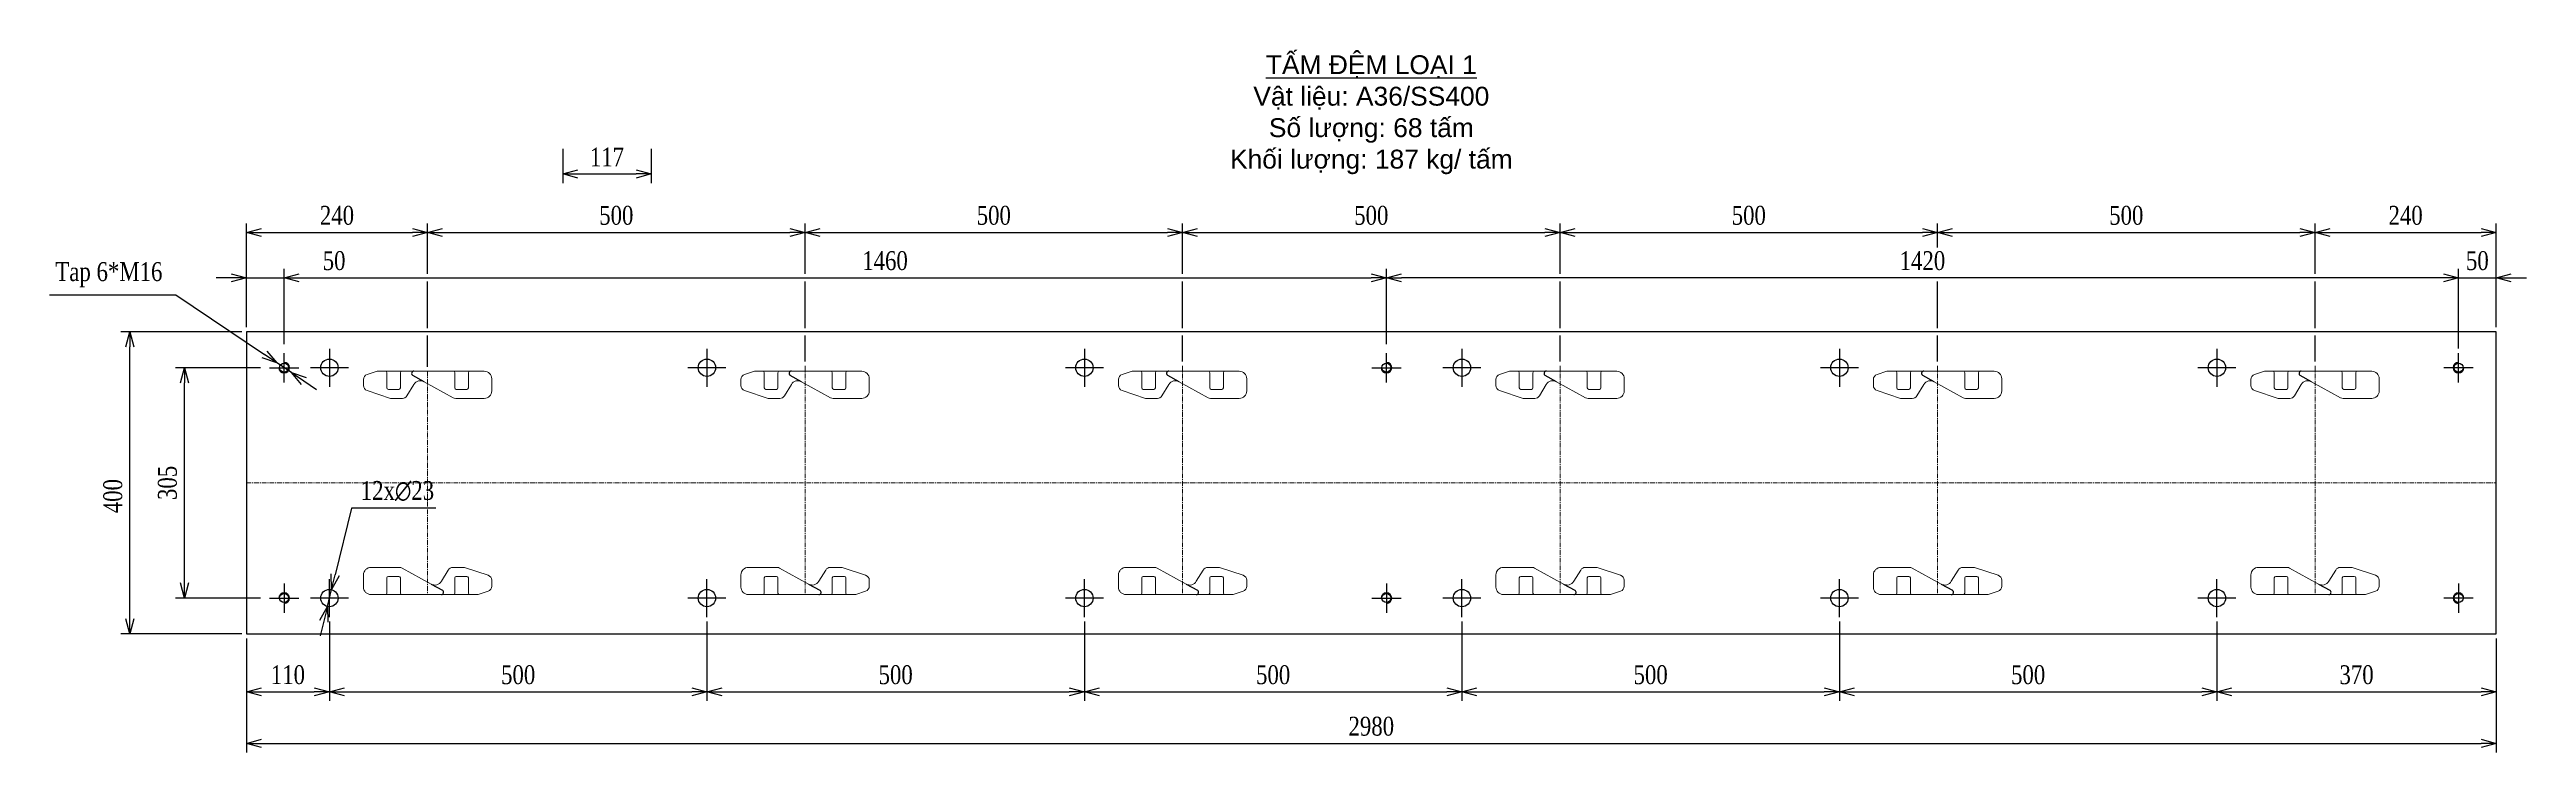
# Model space of a CAD drawing. Header units: millimetres. Extents: x -19541 to 104079, y -3200 to 10399.
# Drawn here: x -11952 to -8672, y 5935 to 6865 of the extents above; entities that cross this region are included whole.
import ezdxf

# ---------------------------------------------------------------- set-up
doc = ezdxf.new("R2010")
doc.units = ezdxf.units.MM
doc.linetypes.add('CENTER', pattern=[50.8, 31.75, -6.35, 6.35, -6.35])
doc.linetypes.add('CENTER2', pattern=[28.575, 19.05, -3.175, 3.175, -3.175])
for name, color, linetype in [('KTHUOC', 2, 'Continuous'), ('PDF_Geometry', 7, 'Continuous'), ('TK2', 251, 'Continuous')]:
    doc.layers.add(name, color=color, linetype=linetype)
doc.layers.add('TIM', color=8, linetype='CENTER2', lineweight=0)
doc.styles.get("Standard").update_dxf_attribs({"font": 'arial.ttf'})
doc.styles.add('Thuong', font='vntime.shx', dxfattribs={"width": 0.8})
doc.dimstyles.new('LAYOUT', dxfattribs={"dimscale": 0, "dimtxt": 2.5, "dimasz": 2, "dimexe": 1.2, "dimexo": 0.6, "dimgap": 1, "dimtad": 1, "dimtoh": 1, "dimdec": 0, "dimzin": 12, "dimdsep": 46, "dimtxsty": 'Thuong', "dimblk": 'OPEN30', "dimcen": 0, "dimclrd": 256, "dimclre": 256, "dimadec": 1, "dimazin": 3, "dimtfac": 1, "dimtdec": 0, "dimtmove": 0, "dimatfit": 3, "dimldrblk": 'OPEN30', "dimfxl": 1, "dimtzin": 0, "dimarcsym": 2})

# ---------------------------------------------------------------- blocks, each defined once
blk = doc.blocks.new('_Open30')
at = {"color": 0, "linetype": 'ByBlock', "lineweight": -2}
for p, q in [((-1, 0.27), (0, 0)), ((0, 0), (-1, -0.27)), ((0, 0), (-1, 0))]:
    blk.add_line(p, q, dxfattribs=at)
blk = doc.blocks.new('*D328')
at = {"lineweight": -2, "transparency": 16777216}
for p, q in [((-11581.6, 6107.9), (-11581.6, 6002.9)), ((-11691.6, 6085.5), (-11691.6, 6002.9)), ((-11671.6, 6014.9), (-11601.6, 6014.9))]:
    blk.add_line(p, q, dxfattribs=at)
at = {"layer": 'Defpoints', "color": 0, "transparency": 16777216}
for p in [(-11581.6, 6113.9), (-11691.6, 6091.5), (-11581.6, 6014.9)]:
    blk.add_point(p, dxfattribs=at)
at = {"lineweight": -2, "transparency": 16777216, "xscale": 20, "yscale": 20, "zscale": 20, "rotation": 180}
blk.add_blockref('_Open30', (-11691.6, 6014.9), dxfattribs=at)
at = {"lineweight": -2, "transparency": 16777216, "xscale": 20, "yscale": 20, "zscale": 20}
blk.add_blockref('_Open30', (-11581.6, 6014.9), dxfattribs=at)
at = {"color": 0, "transparency": 16777216, "insert": (-11636.6, 6037.4), "char_height": 25, "attachment_point": 5, "style": 'Thuong'}
blk.add_mtext('110', dxfattribs=at)
blk = doc.blocks.new('*D327')
at = {"lineweight": -2, "transparency": 16777216}
for p, q in [((-11581.6, 6107.9), (-11581.6, 6002.9)), ((-11081.6, 6107.9), (-11081.6, 6002.9)), ((-11561.6, 6014.9), (-11101.6, 6014.9))]:
    blk.add_line(p, q, dxfattribs=at)
at = {"layer": 'Defpoints', "color": 0, "transparency": 16777216}
for p in [(-11581.6, 6113.9), (-11081.6, 6113.9), (-11081.6, 6014.9)]:
    blk.add_point(p, dxfattribs=at)
at = {"lineweight": -2, "transparency": 16777216, "xscale": 20, "yscale": 20, "zscale": 20, "rotation": 180}
blk.add_blockref('_Open30', (-11581.6, 6014.9), dxfattribs=at)
at = {"lineweight": -2, "transparency": 16777216, "xscale": 20, "yscale": 20, "zscale": 20}
blk.add_blockref('_Open30', (-11081.6, 6014.9), dxfattribs=at)
at = {"color": 0, "transparency": 16777216, "insert": (-11331.6, 6037.4), "char_height": 25, "attachment_point": 5, "style": 'Thuong'}
blk.add_mtext('500', dxfattribs=at)
blk = doc.blocks.new('*D326')
at = {"lineweight": -2, "transparency": 16777216}
for p, q in [((-11081.6, 6107.9), (-11081.6, 6002.9)), ((-10581.6, 6107.9), (-10581.6, 6002.9)), ((-11061.6, 6014.9), (-10601.6, 6014.9))]:
    blk.add_line(p, q, dxfattribs=at)
at = {"layer": 'Defpoints', "color": 0, "transparency": 16777216}
for p in [(-11081.6, 6113.9), (-10581.6, 6113.9), (-10581.6, 6014.9)]:
    blk.add_point(p, dxfattribs=at)
at = {"lineweight": -2, "transparency": 16777216, "xscale": 20, "yscale": 20, "zscale": 20, "rotation": 180}
blk.add_blockref('_Open30', (-11081.6, 6014.9), dxfattribs=at)
at = {"lineweight": -2, "transparency": 16777216, "xscale": 20, "yscale": 20, "zscale": 20}
blk.add_blockref('_Open30', (-10581.6, 6014.9), dxfattribs=at)
at = {"color": 0, "transparency": 16777216, "insert": (-10831.6, 6037.4), "char_height": 25, "attachment_point": 5, "style": 'Thuong'}
blk.add_mtext('500', dxfattribs=at)
blk = doc.blocks.new('*D325')
at = {"lineweight": -2, "transparency": 16777216}
for p, q in [((-10581.6, 6107.9), (-10581.6, 6002.9)), ((-10081.6, 6107.9), (-10081.6, 6002.9)), ((-10561.6, 6014.9), (-10101.6, 6014.9))]:
    blk.add_line(p, q, dxfattribs=at)
at = {"layer": 'Defpoints', "color": 0, "transparency": 16777216}
for p in [(-10581.6, 6113.9), (-10081.6, 6113.9), (-10081.6, 6014.9)]:
    blk.add_point(p, dxfattribs=at)
at = {"lineweight": -2, "transparency": 16777216, "xscale": 20, "yscale": 20, "zscale": 20, "rotation": 180}
blk.add_blockref('_Open30', (-10581.6, 6014.9), dxfattribs=at)
at = {"lineweight": -2, "transparency": 16777216, "xscale": 20, "yscale": 20, "zscale": 20}
blk.add_blockref('_Open30', (-10081.6, 6014.9), dxfattribs=at)
at = {"color": 0, "transparency": 16777216, "insert": (-10331.6, 6037.4), "char_height": 25, "attachment_point": 5, "style": 'Thuong'}
blk.add_mtext('500', dxfattribs=at)
blk = doc.blocks.new('*D324')
at = {"lineweight": -2, "transparency": 16777216}
for p, q in [((-10081.6, 6107.9), (-10081.6, 6002.9)), ((-9581.6, 6107.9), (-9581.6, 6002.9)), ((-10061.6, 6014.9), (-9601.6, 6014.9))]:
    blk.add_line(p, q, dxfattribs=at)
at = {"layer": 'Defpoints', "color": 0, "transparency": 16777216}
for p in [(-10081.6, 6113.9), (-9581.6, 6113.9), (-9581.6, 6014.9)]:
    blk.add_point(p, dxfattribs=at)
at = {"lineweight": -2, "transparency": 16777216, "xscale": 20, "yscale": 20, "zscale": 20, "rotation": 180}
blk.add_blockref('_Open30', (-10081.6, 6014.9), dxfattribs=at)
at = {"lineweight": -2, "transparency": 16777216, "xscale": 20, "yscale": 20, "zscale": 20}
blk.add_blockref('_Open30', (-9581.6, 6014.9), dxfattribs=at)
at = {"color": 0, "transparency": 16777216, "insert": (-9831.6, 6037.4), "char_height": 25, "attachment_point": 5, "style": 'Thuong'}
blk.add_mtext('500', dxfattribs=at)
blk = doc.blocks.new('*D323')
at = {"lineweight": -2, "transparency": 16777216}
for p, q in [((-9581.6, 6107.9), (-9581.6, 6002.9)), ((-9081.6, 6107.9), (-9081.6, 6002.9)), ((-9561.6, 6014.9), (-9101.6, 6014.9))]:
    blk.add_line(p, q, dxfattribs=at)
at = {"layer": 'Defpoints', "color": 0, "transparency": 16777216}
for p in [(-9581.6, 6113.9), (-9081.6, 6113.9), (-9081.6, 6014.9)]:
    blk.add_point(p, dxfattribs=at)
at = {"lineweight": -2, "transparency": 16777216, "xscale": 20, "yscale": 20, "zscale": 20, "rotation": 180}
blk.add_blockref('_Open30', (-9581.6, 6014.9), dxfattribs=at)
at = {"lineweight": -2, "transparency": 16777216, "xscale": 20, "yscale": 20, "zscale": 20}
blk.add_blockref('_Open30', (-9081.6, 6014.9), dxfattribs=at)
at = {"color": 0, "transparency": 16777216, "insert": (-9331.6, 6037.4), "char_height": 25, "attachment_point": 5, "style": 'Thuong'}
blk.add_mtext('500', dxfattribs=at)
blk = doc.blocks.new('*D322')
at = {"lineweight": -2, "transparency": 16777216}
for p, q in [((-9081.6, 6107.9), (-9081.6, 6002.9)), ((-8711.6, 6085.5), (-8711.6, 6002.9)), ((-9061.6, 6014.9), (-8731.6, 6014.9))]:
    blk.add_line(p, q, dxfattribs=at)
at = {"layer": 'Defpoints', "color": 0, "transparency": 16777216}
for p in [(-9081.6, 6113.9), (-8711.6, 6091.5), (-8711.6, 6014.9)]:
    blk.add_point(p, dxfattribs=at)
at = {"lineweight": -2, "transparency": 16777216, "xscale": 20, "yscale": 20, "zscale": 20, "rotation": 180}
blk.add_blockref('_Open30', (-9081.6, 6014.9), dxfattribs=at)
at = {"lineweight": -2, "transparency": 16777216, "xscale": 20, "yscale": 20, "zscale": 20}
blk.add_blockref('_Open30', (-8711.6, 6014.9), dxfattribs=at)
at = {"color": 0, "transparency": 16777216, "insert": (-8896.6, 6037.4), "char_height": 25, "attachment_point": 5, "style": 'Thuong'}
blk.add_mtext('370', dxfattribs=at)
blk = doc.blocks.new('*D321')
at = {"lineweight": -2, "transparency": 16777216}
for p, q in [((-11691.6, 6085.5), (-11691.6, 5934.7)), ((-8711.6, 6085.5), (-8711.6, 5934.7)), ((-11671.6, 5946.7), (-8731.6, 5946.7))]:
    blk.add_line(p, q, dxfattribs=at)
at = {"layer": 'Defpoints', "color": 0, "transparency": 16777216}
for p in [(-11691.6, 6091.5), (-8711.6, 6091.5), (-8711.6, 5946.7)]:
    blk.add_point(p, dxfattribs=at)
at = {"lineweight": -2, "transparency": 16777216, "xscale": 20, "yscale": 20, "zscale": 20, "rotation": 180}
blk.add_blockref('_Open30', (-11691.6, 5946.7), dxfattribs=at)
at = {"lineweight": -2, "transparency": 16777216, "xscale": 20, "yscale": 20, "zscale": 20}
blk.add_blockref('_Open30', (-8711.6, 5946.7), dxfattribs=at)
at = {"color": 0, "transparency": 16777216, "insert": (-10201.6, 5969.2), "char_height": 25, "attachment_point": 5, "style": 'Thuong'}
blk.add_mtext('2980', dxfattribs=at)
blk = doc.blocks.new('*D314')
at = {"lineweight": -2, "transparency": 16777216}
for p, q in [((-11672.7, 6444), (-11785.6, 6444)), ((-11773.6, 6159), (-11773.6, 6424)), ((-11672.7, 6139), (-11785.6, 6139))]:
    blk.add_line(p, q, dxfattribs=at)
at = {"layer": 'Defpoints', "color": 0, "transparency": 16777216}
for p in [(-11773.6, 6444), (-11666.7, 6444), (-11666.7, 6139)]:
    blk.add_point(p, dxfattribs=at)
at = {"lineweight": -2, "transparency": 16777216, "xscale": 20, "yscale": 20, "zscale": 20}
for p, rotation in [((-11773.6, 6444), 90), ((-11773.6, 6139), 270)]:
    blk.add_blockref('_Open30', p, dxfattribs=dict(at, rotation=rotation))
at = {"color": 0, "transparency": 16777216, "insert": (-11796.1, 6291.5), "char_height": 25, "attachment_point": 5, "rotation": 90, "style": 'Thuong'}
blk.add_mtext('305', dxfattribs=at)
blk = doc.blocks.new('*D313')
at = {"lineweight": -2, "transparency": 16777216}
for p, q in [((-11697.6, 6491.5), (-11857.9, 6491.5)), ((-11845.9, 6111.5), (-11845.9, 6471.5)), ((-11697.6, 6091.5), (-11857.9, 6091.5))]:
    blk.add_line(p, q, dxfattribs=at)
at = {"layer": 'Defpoints', "color": 0, "transparency": 16777216}
for p in [(-11845.9, 6491.5), (-11691.6, 6491.5), (-11691.6, 6091.5)]:
    blk.add_point(p, dxfattribs=at)
at = {"lineweight": -2, "transparency": 16777216, "xscale": 20, "yscale": 20, "zscale": 20}
for p, rotation in [((-11845.9, 6491.5), 90), ((-11845.9, 6091.5), 270)]:
    blk.add_blockref('_Open30', p, dxfattribs=dict(at, rotation=rotation))
at = {"color": 0, "transparency": 16777216, "insert": (-11868.4, 6274), "char_height": 25, "attachment_point": 5, "rotation": 90, "style": 'Thuong'}
blk.add_mtext('400', dxfattribs=at)
blk = doc.blocks.new('*D312')
at = {"lineweight": -2, "transparency": 16777216}
for p, q in [((-11711.6, 6563.1), (-11731.6, 6563.1)), ((-11691.6, 6497.5), (-11691.6, 6575.1)), ((-11691.6, 6563.1), (-11641.6, 6563.1)), ((-11641.6, 6475.2), (-11641.6, 6575.1)), ((-11621.6, 6563.1), (-11549.2, 6563.1))]:
    blk.add_line(p, q, dxfattribs=at)
at = {"layer": 'Defpoints', "color": 0, "transparency": 16777216}
for p in [(-11641.6, 6563.1), (-11691.6, 6491.5), (-11641.6, 6469.2)]:
    blk.add_point(p, dxfattribs=at)
at = {"lineweight": -2, "transparency": 16777216, "xscale": 20, "yscale": 20, "zscale": 20}
blk.add_blockref('_Open30', (-11691.6, 6563.1), dxfattribs=at)
at = {"lineweight": -2, "transparency": 16777216, "xscale": 20, "yscale": 20, "zscale": 20, "rotation": 180}
blk.add_blockref('_Open30', (-11641.6, 6563.1), dxfattribs=at)
at = {"color": 0, "transparency": 16777216, "insert": (-11575.4, 6585.6), "char_height": 25, "attachment_point": 5, "style": 'Thuong'}
blk.add_mtext('50', dxfattribs=at)
blk = doc.blocks.new('*D311')
at = {"lineweight": -2, "transparency": 16777216}
for p, q in [((-11641.6, 6475.2), (-11641.6, 6575.1)), ((-11621.6, 6563.1), (-10201.6, 6563.1)), ((-10181.6, 6475.2), (-10181.6, 6575.1))]:
    blk.add_line(p, q, dxfattribs=at)
at = {"layer": 'Defpoints', "color": 0, "transparency": 16777216}
for p in [(-10181.6, 6563.1), (-11641.6, 6469.2), (-10181.6, 6469.2)]:
    blk.add_point(p, dxfattribs=at)
at = {"lineweight": -2, "transparency": 16777216, "xscale": 20, "yscale": 20, "zscale": 20, "rotation": 180}
blk.add_blockref('_Open30', (-11641.6, 6563.1), dxfattribs=at)
at = {"lineweight": -2, "transparency": 16777216, "xscale": 20, "yscale": 20, "zscale": 20}
blk.add_blockref('_Open30', (-10181.6, 6563.1), dxfattribs=at)
at = {"color": 0, "transparency": 16777216, "insert": (-10845.7, 6585.6), "char_height": 25, "attachment_point": 5, "style": 'Thuong'}
blk.add_mtext('1460', dxfattribs=at)
blk = doc.blocks.new('*D310')
at = {"lineweight": -2, "transparency": 16777216}
for p, q in [((-10181.6, 6475.2), (-10181.6, 6575.1)), ((-8781.6, 6563.1), (-10161.6, 6563.1)), ((-8761.6, 6469.4), (-8761.6, 6575.1))]:
    blk.add_line(p, q, dxfattribs=at)
at = {"layer": 'Defpoints', "color": 0, "transparency": 16777216}
for p in [(-10181.6, 6563.1), (-10181.6, 6469.2), (-8761.6, 6463.4)]:
    blk.add_point(p, dxfattribs=at)
at = {"lineweight": -2, "transparency": 16777216, "xscale": 20, "yscale": 20, "zscale": 20, "rotation": 180}
blk.add_blockref('_Open30', (-10181.6, 6563.1), dxfattribs=at)
at = {"lineweight": -2, "transparency": 16777216, "xscale": 20, "yscale": 20, "zscale": 20}
blk.add_blockref('_Open30', (-8761.6, 6563.1), dxfattribs=at)
at = {"color": 0, "transparency": 16777216, "insert": (-9471.6, 6585.6), "char_height": 25, "attachment_point": 5, "style": 'Thuong'}
blk.add_mtext('1420', dxfattribs=at)
blk = doc.blocks.new('*D318')
at = {"lineweight": -2, "transparency": 16777216}
for p, q in [((-8781.6, 6563.1), (-8801.6, 6563.1)), ((-8761.6, 6469.4), (-8761.6, 6575.1)), ((-8761.6, 6563.1), (-8711.6, 6563.1)), ((-8711.6, 6497.5), (-8711.6, 6575.1)), ((-8691.6, 6563.1), (-8671.6, 6563.1))]:
    blk.add_line(p, q, dxfattribs=at)
at = {"layer": 'Defpoints', "color": 0, "transparency": 16777216}
for p in [(-8711.6, 6563.1), (-8761.6, 6463.4), (-8711.6, 6491.5)]:
    blk.add_point(p, dxfattribs=at)
at = {"lineweight": -2, "transparency": 16777216, "xscale": 20, "yscale": 20, "zscale": 20}
blk.add_blockref('_Open30', (-8761.6, 6563.1), dxfattribs=at)
at = {"lineweight": -2, "transparency": 16777216, "xscale": 20, "yscale": 20, "zscale": 20, "rotation": 180}
blk.add_blockref('_Open30', (-8711.6, 6563.1), dxfattribs=at)
at = {"color": 0, "transparency": 16777216, "insert": (-8736.6, 6585.6), "char_height": 25, "attachment_point": 5, "style": 'Thuong'}
blk.add_mtext('50', dxfattribs=at)
blk = doc.blocks.new('*D309')
at = {"lineweight": -2, "transparency": 16777216}
for p, q in [((-11691.6, 6568.1), (-11691.6, 6635.1)), ((-11451.6, 6568.1), (-11451.6, 6635.1)), ((-11671.6, 6623.1), (-11471.6, 6623.1)), ((-11691.6, 6550.3), (-11691.6, 6558.1)), ((-11451.6, 6496.5), (-11451.6, 6558.1)), ((-11451.6, 6445.4), (-11451.6, 6486.5))]:
    blk.add_line(p, q, dxfattribs=at)
at = {"layer": 'Defpoints', "color": 0, "transparency": 16777216}
for p in [(-11451.6, 6623.1), (-11691.6, 6544.3), (-11451.6, 6439.4)]:
    blk.add_point(p, dxfattribs=at)
at = {"lineweight": -2, "transparency": 16777216, "xscale": 20, "yscale": 20, "zscale": 20, "rotation": 180}
blk.add_blockref('_Open30', (-11691.6, 6623.1), dxfattribs=at)
at = {"lineweight": -2, "transparency": 16777216, "xscale": 20, "yscale": 20, "zscale": 20}
blk.add_blockref('_Open30', (-11451.6, 6623.1), dxfattribs=at)
at = {"color": 0, "transparency": 16777216, "insert": (-11571.6, 6645.6), "char_height": 25, "attachment_point": 5, "style": 'Thuong'}
blk.add_mtext('240', dxfattribs=at)
blk = doc.blocks.new('*D308')
at = {"lineweight": -2, "transparency": 16777216}
for p, q in [((-11451.6, 6568.1), (-11451.6, 6635.1)), ((-10951.6, 6568.1), (-10951.6, 6635.1)), ((-11431.6, 6623.1), (-10971.6, 6623.1)), ((-11451.6, 6496.5), (-11451.6, 6558.1)), ((-10951.6, 6496.5), (-10951.6, 6558.1)), ((-11451.6, 6445.4), (-11451.6, 6486.5)), ((-10951.6, 6452.4), (-10951.6, 6486.5))]:
    blk.add_line(p, q, dxfattribs=at)
at = {"layer": 'Defpoints', "color": 0, "transparency": 16777216}
for p in [(-10951.6, 6623.1), (-11451.6, 6439.4), (-10951.6, 6446.4)]:
    blk.add_point(p, dxfattribs=at)
at = {"lineweight": -2, "transparency": 16777216, "xscale": 20, "yscale": 20, "zscale": 20, "rotation": 180}
blk.add_blockref('_Open30', (-11451.6, 6623.1), dxfattribs=at)
at = {"lineweight": -2, "transparency": 16777216, "xscale": 20, "yscale": 20, "zscale": 20}
blk.add_blockref('_Open30', (-10951.6, 6623.1), dxfattribs=at)
at = {"color": 0, "transparency": 16777216, "insert": (-11201.6, 6645.6), "char_height": 25, "attachment_point": 5, "style": 'Thuong'}
blk.add_mtext('500', dxfattribs=at)
blk = doc.blocks.new('*D307')
at = {"lineweight": -2, "transparency": 16777216}
for p, q in [((-10951.6, 6568.1), (-10951.6, 6635.1)), ((-10451.6, 6568.1), (-10451.6, 6635.1)), ((-10931.6, 6623.1), (-10471.6, 6623.1)), ((-10951.6, 6496.5), (-10951.6, 6558.1)), ((-10451.6, 6496.5), (-10451.6, 6558.1)), ((-10951.6, 6452.4), (-10951.6, 6486.5)), ((-10451.6, 6452.4), (-10451.6, 6486.5))]:
    blk.add_line(p, q, dxfattribs=at)
at = {"layer": 'Defpoints', "color": 0, "transparency": 16777216}
for p in [(-10451.6, 6623.1), (-10951.6, 6446.4), (-10451.6, 6446.4)]:
    blk.add_point(p, dxfattribs=at)
at = {"lineweight": -2, "transparency": 16777216, "xscale": 20, "yscale": 20, "zscale": 20, "rotation": 180}
blk.add_blockref('_Open30', (-10951.6, 6623.1), dxfattribs=at)
at = {"lineweight": -2, "transparency": 16777216, "xscale": 20, "yscale": 20, "zscale": 20}
blk.add_blockref('_Open30', (-10451.6, 6623.1), dxfattribs=at)
at = {"color": 0, "transparency": 16777216, "insert": (-10701.6, 6645.6), "char_height": 25, "attachment_point": 5, "style": 'Thuong'}
blk.add_mtext('500', dxfattribs=at)
blk = doc.blocks.new('*D306')
at = {"lineweight": -2, "transparency": 16777216}
for p, q in [((-10451.6, 6568.1), (-10451.6, 6635.1)), ((-9951.6, 6568.1), (-9951.6, 6635.1)), ((-10431.6, 6623.1), (-9971.6, 6623.1)), ((-10451.6, 6496.5), (-10451.6, 6558.1)), ((-9951.6, 6496.5), (-9951.6, 6558.1)), ((-10451.6, 6452.4), (-10451.6, 6486.5)), ((-9951.6, 6452.4), (-9951.6, 6486.5))]:
    blk.add_line(p, q, dxfattribs=at)
at = {"layer": 'Defpoints', "color": 0, "transparency": 16777216}
for p in [(-9951.6, 6623.1), (-10451.6, 6446.4), (-9951.6, 6446.4)]:
    blk.add_point(p, dxfattribs=at)
at = {"lineweight": -2, "transparency": 16777216, "xscale": 20, "yscale": 20, "zscale": 20, "rotation": 180}
blk.add_blockref('_Open30', (-10451.6, 6623.1), dxfattribs=at)
at = {"lineweight": -2, "transparency": 16777216, "xscale": 20, "yscale": 20, "zscale": 20}
blk.add_blockref('_Open30', (-9951.6, 6623.1), dxfattribs=at)
at = {"color": 0, "transparency": 16777216, "insert": (-10201.6, 6645.6), "char_height": 25, "attachment_point": 5, "style": 'Thuong'}
blk.add_mtext('500', dxfattribs=at)
blk = doc.blocks.new('*D317')
at = {"lineweight": -2, "transparency": 16777216}
for p, q in [((-9951.6, 6568.1), (-9951.6, 6635.1)), ((-9451.6, 6603.1), (-9451.6, 6635.1)), ((-9931.6, 6623.1), (-9471.6, 6623.1)), ((-9951.6, 6496.5), (-9951.6, 6558.1)), ((-9451.6, 6496.5), (-9451.6, 6558.1)), ((-9951.6, 6452.4), (-9951.6, 6486.5)), ((-9451.6, 6452.4), (-9451.6, 6486.5))]:
    blk.add_line(p, q, dxfattribs=at)
at = {"layer": 'Defpoints', "color": 0, "transparency": 16777216}
for p in [(-9451.6, 6623.1), (-9951.6, 6446.4), (-9451.6, 6446.4)]:
    blk.add_point(p, dxfattribs=at)
at = {"lineweight": -2, "transparency": 16777216, "xscale": 20, "yscale": 20, "zscale": 20, "rotation": 180}
blk.add_blockref('_Open30', (-9951.6, 6623.1), dxfattribs=at)
at = {"lineweight": -2, "transparency": 16777216, "xscale": 20, "yscale": 20, "zscale": 20}
blk.add_blockref('_Open30', (-9451.6, 6623.1), dxfattribs=at)
at = {"color": 0, "transparency": 16777216, "insert": (-9701.6, 6645.6), "char_height": 25, "attachment_point": 5, "style": 'Thuong'}
blk.add_mtext('500', dxfattribs=at)
blk = doc.blocks.new('*D316')
at = {"lineweight": -2, "transparency": 16777216}
for p, q in [((-9451.6, 6603.1), (-9451.6, 6635.1)), ((-8951.6, 6568.1), (-8951.6, 6635.1)), ((-9431.6, 6623.1), (-8971.6, 6623.1)), ((-9451.6, 6496.5), (-9451.6, 6558.1)), ((-8951.6, 6496.5), (-8951.6, 6558.1)), ((-9451.6, 6452.4), (-9451.6, 6486.5)), ((-8951.6, 6452.4), (-8951.6, 6486.5))]:
    blk.add_line(p, q, dxfattribs=at)
at = {"layer": 'Defpoints', "color": 0, "transparency": 16777216}
for p in [(-8951.6, 6623.1), (-9451.6, 6446.4), (-8951.6, 6446.4)]:
    blk.add_point(p, dxfattribs=at)
at = {"lineweight": -2, "transparency": 16777216, "xscale": 20, "yscale": 20, "zscale": 20, "rotation": 180}
blk.add_blockref('_Open30', (-9451.6, 6623.1), dxfattribs=at)
at = {"lineweight": -2, "transparency": 16777216, "xscale": 20, "yscale": 20, "zscale": 20}
blk.add_blockref('_Open30', (-8951.6, 6623.1), dxfattribs=at)
at = {"color": 0, "transparency": 16777216, "insert": (-9201.6, 6645.6), "char_height": 25, "attachment_point": 5, "style": 'Thuong'}
blk.add_mtext('500', dxfattribs=at)
blk = doc.blocks.new('*D315')
at = {"lineweight": -2, "transparency": 16777216}
for p, q in [((-8951.6, 6568.1), (-8951.6, 6635.1)), ((-8711.6, 6568.1), (-8711.6, 6635.1)), ((-8931.6, 6623.1), (-8731.6, 6623.1)), ((-8951.6, 6496.5), (-8951.6, 6558.1)), ((-8711.6, 6550.3), (-8711.6, 6558.1)), ((-8951.6, 6452.4), (-8951.6, 6486.5))]:
    blk.add_line(p, q, dxfattribs=at)
at = {"layer": 'Defpoints', "color": 0, "transparency": 16777216}
for p in [(-8711.6, 6623.1), (-8711.6, 6544.3), (-8951.6, 6446.4)]:
    blk.add_point(p, dxfattribs=at)
at = {"lineweight": -2, "transparency": 16777216, "xscale": 20, "yscale": 20, "zscale": 20, "rotation": 180}
blk.add_blockref('_Open30', (-8951.6, 6623.1), dxfattribs=at)
at = {"lineweight": -2, "transparency": 16777216, "xscale": 20, "yscale": 20, "zscale": 20}
blk.add_blockref('_Open30', (-8711.6, 6623.1), dxfattribs=at)
at = {"color": 0, "transparency": 16777216, "insert": (-8831.6, 6645.6), "char_height": 25, "attachment_point": 5, "style": 'Thuong'}
blk.add_mtext('240', dxfattribs=at)
blk = doc.blocks.new('*D320')
at = {"lineweight": -2, "transparency": 16777216}
for p, q in [((-11552.5, 6258.2), (-11574.1, 6169.6)), ((-11440.6, 6258.2), (-11552.5, 6258.2)), ((-11584.3, 6127.9), (-11578.8, 6150.2)), ((-11589, 6108.4), (-11593.8, 6089))]:
    blk.add_line(p, q, dxfattribs=at)
at = {"layer": 'Defpoints', "color": 0, "transparency": 16777216}
for p in [(-11578.8, 6150.2), (-11584.3, 6127.9)]:
    blk.add_point(p, dxfattribs=at)
at = {"lineweight": -2, "transparency": 16777216, "xscale": 20, "yscale": 20, "zscale": 20}
for p, rotation in [((-11578.8, 6150.2), 256.2966177243234), ((-11584.3, 6127.9), 76.29661772432335)]:
    blk.add_blockref('_Open30', p, dxfattribs=dict(at, rotation=rotation))
at = {"color": 0, "transparency": 16777216, "insert": (-11491.5, 6280.7), "char_height": 25, "attachment_point": 5, "style": 'Thuong'}
blk.add_mtext('12x∅23', dxfattribs=at)
blk = doc.blocks.new('*D319')
at = {"lineweight": -2, "transparency": 16777216}
for p, q in [((-11952.3, 6540.5), (-11785.2, 6540.5)), ((-11785.2, 6540.5), (-11667.7, 6461.6)), ((-11632, 6437.6), (-11651.1, 6450.4)), ((-11615.4, 6426.5), (-11598.8, 6415.3))]:
    blk.add_line(p, q, dxfattribs=at)
at = {"layer": 'Defpoints', "color": 0, "transparency": 16777216}
for p in [(-11651.1, 6450.4), (-11632, 6437.6)]:
    blk.add_point(p, dxfattribs=at)
at = {"lineweight": -2, "transparency": 16777216, "xscale": 20, "yscale": 20, "zscale": 20}
for p, rotation in [((-11651.1, 6450.4), 326.1025655844871), ((-11632, 6437.6), 146.1025655844871)]:
    blk.add_blockref('_Open30', p, dxfattribs=dict(at, rotation=rotation))
at = {"color": 0, "transparency": 16777216, "insert": (-11873.7, 6567.2), "char_height": 25, "attachment_point": 5, "style": 'Thuong'}
blk.add_mtext('Tap 6*M16', dxfattribs=at)
blk = doc.blocks.new('*D305')
at = {"lineweight": -2, "transparency": 16777216}
for p, q in [((-11272.5, 6734), (-11272.5, 6688.5)), ((-11155.5, 6734), (-11155.5, 6688.5)), ((-11252.5, 6700.5), (-11175.5, 6700.5))]:
    blk.add_line(p, q, dxfattribs=at)
at = {"layer": 'Defpoints', "color": 0, "transparency": 16777216}
for p in [(-11272.5, 6740), (-11155.5, 6740), (-11155.5, 6700.5)]:
    blk.add_point(p, dxfattribs=at)
at = {"lineweight": -2, "transparency": 16777216, "xscale": 20, "yscale": 20, "zscale": 20, "rotation": 180}
blk.add_blockref('_Open30', (-11272.5, 6700.5), dxfattribs=at)
at = {"lineweight": -2, "transparency": 16777216, "xscale": 20, "yscale": 20, "zscale": 20}
blk.add_blockref('_Open30', (-11155.5, 6700.5), dxfattribs=at)
at = {"color": 0, "transparency": 16777216, "insert": (-11214, 6723), "char_height": 25, "attachment_point": 5, "style": 'Thuong'}
blk.add_mtext('117', dxfattribs=at)

msp = doc.modelspace()

# ---------------------------------------------------------------- linework, layer by layer
for p, q in [((-11456.138, 6425.452), (-11471.2, 6433.768)), ((-10956.138, 6425.452), (-10971.2, 6433.768)), ((-10456.138, 6425.452), (-10471.2, 6433.768)), ((-9956.138, 6425.452), (-9971.2, 6433.768)), ((-9456.138, 6425.452), (-9471.2, 6433.768)), ((-8956.138, 6425.452), (-8971.2, 6433.768)), ((-11446.975, 6157.611), (-11431.912, 6149.295)), ((-10946.975, 6157.611), (-10931.912, 6149.295)), ((-10446.975, 6157.611), (-10431.912, 6149.295)), ((-9946.975, 6157.611), (-9931.912, 6149.295)), ((-9446.975, 6157.611), (-9431.912, 6149.295)), ((-8946.975, 6157.611), (-8931.912, 6149.295))]:
    msp.add_line(p, q)
for centre, start, end in [((-11469.751, 6436.394), 90, 241.102577), ((-10969.751, 6436.394), 90, 241.102577), ((-10469.751, 6436.394), 90, 241.102577), ((-9969.751, 6436.394), 90, 241.102577), ((-9469.751, 6436.394), 90, 241.102577), ((-8969.751, 6436.394), 90, 241.102577), ((-11433.362, 6146.669), 270, 61.102577), ((-10933.362, 6146.669), 270, 61.102577), ((-10433.362, 6146.669), 270, 61.102577), ((-9933.362, 6146.669), 270, 61.102577), ((-9433.362, 6146.669), 270, 61.102577), ((-8933.362, 6146.669), 270, 61.102577)]:
    msp.add_arc(centre, 3, start, end)
at = {"layer": 'KTHUOC', "color": 3}
msp.add_lwpolyline([(-11691.556, 6491.532), (-11691.556, 6091.532), (-8711.556, 6091.532), (-8711.556, 6491.532)], close=True, dxfattribs=at)
at = {"layer": 'KTHUOC'}
for centre, radius in [((-11641.556, 6444.032), 6), ((-11581.556, 6444.032), 11.5), ((-11081.556, 6444.032), 11.5), ((-10581.556, 6444.032), 11.5), ((-10181.556, 6444.032), 6), ((-10081.556, 6444.032), 11.5), ((-9581.556, 6444.032), 11.5), ((-9081.556, 6444.032), 11.5), ((-8761.556, 6444.032), 6), ((-11641.556, 6139.032), 6), ((-11581.556, 6139.032), 11.5), ((-11081.556, 6139.032), 11.5), ((-10581.556, 6139.032), 11.5), ((-10181.556, 6139.032), 6), ((-10081.556, 6139.032), 11.5), ((-9581.556, 6139.032), 11.5), ((-9081.556, 6139.032), 11.5), ((-8761.556, 6139.032), 6)]:
    msp.add_circle(centre, radius, dxfattribs=at)
for centre, start, end in [((-11641.556, 6444.032), 180, 90), ((-10181.556, 6444.032), 180, 90), ((-8761.556, 6444.032), 90, 360), ((-11641.556, 6139.032), 270, 180), ((-10181.556, 6139.032), 270, 180), ((-8761.556, 6139.032), 0, 270)]:
    msp.add_arc(centre, 7, start, end, dxfattribs=at)
at = {"layer": 'PDF_Geometry', "lineweight": 18}
for points in [[(-11518.556, 6439.394), (-11531.77, 6434.99, 0.3228227), (-11536.556, 6428.349), (-11536.556, 6420.44, 0.3228227), (-11531.77, 6413.799), (-11500.556, 6403.394)], [(-11500.556, 6403.394), (-11485.001, 6403.394, 0.26709039), (-11478.95, 6406.875), (-11469.763, 6421.808, -0.41262223), (-11456.138, 6425.452), (-11417.852, 6404.324, 0.13108527), (-11414.366, 6403.394), (-11376.556, 6403.394, 0.41421352), (-11366.556, 6413.394), (-11366.556, 6429.394, 0.4142136), (-11376.556, 6439.394), (-11518.556, 6439.394)], [(-11507.556, 6439.453, -0.41421356), (-11505.556, 6437.453), (-11505.556, 6417.394, 0.41421356), (-11503.556, 6415.394), (-11489.556, 6415.394, 0.41421356), (-11487.556, 6417.394), (-11487.556, 6437.453, -0.41421356), (-11485.556, 6439.453)], [(-11395.556, 6439.453, 0.41421356), (-11397.556, 6437.453), (-11397.556, 6417.394, -0.41421356), (-11399.556, 6415.394), (-11413.556, 6415.394, -0.41421356), (-11415.556, 6417.394), (-11415.556, 6437.453, 0.41421356), (-11417.556, 6439.453)], [(-11018.556, 6439.394), (-11031.77, 6434.99, 0.3228227), (-11036.556, 6428.349), (-11036.556, 6420.44, 0.3228227), (-11031.77, 6413.799), (-11000.556, 6403.394)], [(-11000.556, 6403.394), (-10985.001, 6403.394, 0.26709039), (-10978.95, 6406.875), (-10969.763, 6421.808, -0.41262223), (-10956.138, 6425.452), (-10917.852, 6404.324, 0.13108527), (-10914.366, 6403.394), (-10876.556, 6403.394, 0.41421352), (-10866.556, 6413.394), (-10866.556, 6429.394, 0.4142136), (-10876.556, 6439.394), (-11018.556, 6439.394)], [(-11007.556, 6439.453, -0.41421356), (-11005.556, 6437.453), (-11005.556, 6417.394, 0.41421356), (-11003.556, 6415.394), (-10989.556, 6415.394, 0.41421356), (-10987.556, 6417.394), (-10987.556, 6437.453, -0.41421356), (-10985.556, 6439.453)], [(-10895.556, 6439.453, 0.41421356), (-10897.556, 6437.453), (-10897.556, 6417.394, -0.41421356), (-10899.556, 6415.394), (-10913.556, 6415.394, -0.41421356), (-10915.556, 6417.394), (-10915.556, 6437.453, 0.41421356), (-10917.556, 6439.453)], [(-10518.556, 6439.394), (-10531.77, 6434.99, 0.3228227), (-10536.556, 6428.349), (-10536.556, 6420.44, 0.3228227), (-10531.77, 6413.799), (-10500.556, 6403.394)], [(-10500.556, 6403.394), (-10485.001, 6403.394, 0.26709039), (-10478.95, 6406.875), (-10469.763, 6421.808, -0.41262223), (-10456.138, 6425.452), (-10417.852, 6404.324, 0.13108527), (-10414.366, 6403.394), (-10376.556, 6403.394, 0.41421352), (-10366.556, 6413.394), (-10366.556, 6429.394, 0.4142136), (-10376.556, 6439.394), (-10518.556, 6439.394)], [(-10507.556, 6439.453, -0.41421356), (-10505.556, 6437.453), (-10505.556, 6417.394, 0.41421356), (-10503.556, 6415.394), (-10489.556, 6415.394, 0.41421356), (-10487.556, 6417.394), (-10487.556, 6437.453, -0.41421356), (-10485.556, 6439.453)], [(-10395.556, 6439.453, 0.41421356), (-10397.556, 6437.453), (-10397.556, 6417.394, -0.41421356), (-10399.556, 6415.394), (-10413.556, 6415.394, -0.41421356), (-10415.556, 6417.394), (-10415.556, 6437.453, 0.41421356), (-10417.556, 6439.453)], [(-10018.556, 6439.394), (-10031.77, 6434.99, 0.3228227), (-10036.556, 6428.349), (-10036.556, 6420.44, 0.3228227), (-10031.77, 6413.799), (-10000.556, 6403.394)], [(-10000.556, 6403.394), (-9985.001, 6403.394, 0.26709039), (-9978.95, 6406.875), (-9969.763, 6421.808, -0.41262223), (-9956.138, 6425.452), (-9917.852, 6404.324, 0.13108527), (-9914.366, 6403.394), (-9876.556, 6403.394, 0.41421352), (-9866.556, 6413.394), (-9866.556, 6429.394, 0.4142136), (-9876.556, 6439.394), (-10018.556, 6439.394)], [(-10007.556, 6439.453, -0.41421356), (-10005.556, 6437.453), (-10005.556, 6417.394, 0.41421356), (-10003.556, 6415.394), (-9989.556, 6415.394, 0.41421356), (-9987.556, 6417.394), (-9987.556, 6437.453, -0.41421356), (-9985.556, 6439.453)], [(-9895.556, 6439.453, 0.41421356), (-9897.556, 6437.453), (-9897.556, 6417.394, -0.41421356), (-9899.556, 6415.394), (-9913.556, 6415.394, -0.41421356), (-9915.556, 6417.394), (-9915.556, 6437.453, 0.41421356), (-9917.556, 6439.453)], [(-9518.556, 6439.394), (-9531.77, 6434.99, 0.3228227), (-9536.556, 6428.349), (-9536.556, 6420.44, 0.3228227), (-9531.77, 6413.799), (-9500.556, 6403.394)], [(-9500.556, 6403.394), (-9485.001, 6403.394, 0.26709039), (-9478.95, 6406.875), (-9469.763, 6421.808, -0.41262223), (-9456.138, 6425.452), (-9417.852, 6404.324, 0.13108527), (-9414.366, 6403.394), (-9376.556, 6403.394, 0.41421352), (-9366.556, 6413.394), (-9366.556, 6429.394, 0.4142136), (-9376.556, 6439.394), (-9518.556, 6439.394)], [(-9507.556, 6439.453, -0.41421356), (-9505.556, 6437.453), (-9505.556, 6417.394, 0.41421356), (-9503.556, 6415.394), (-9489.556, 6415.394, 0.41421356), (-9487.556, 6417.394), (-9487.556, 6437.453, -0.41421356), (-9485.556, 6439.453)], [(-9395.556, 6439.453, 0.41421356), (-9397.556, 6437.453), (-9397.556, 6417.394, -0.41421356), (-9399.556, 6415.394), (-9413.556, 6415.394, -0.41421356), (-9415.556, 6417.394), (-9415.556, 6437.453, 0.41421356), (-9417.556, 6439.453)], [(-9018.556, 6439.394), (-9031.77, 6434.99, 0.3228227), (-9036.556, 6428.349), (-9036.556, 6420.44, 0.3228227), (-9031.77, 6413.799), (-9000.556, 6403.394)], [(-9000.556, 6403.394), (-8985.001, 6403.394, 0.26709039), (-8978.95, 6406.875), (-8969.763, 6421.808, -0.41262223), (-8956.138, 6425.452), (-8917.852, 6404.324, 0.13108527), (-8914.366, 6403.394), (-8876.556, 6403.394, 0.41421352), (-8866.556, 6413.394), (-8866.556, 6429.394, 0.4142136), (-8876.556, 6439.394), (-9018.556, 6439.394)], [(-9007.556, 6439.453, -0.41421356), (-9005.556, 6437.453), (-9005.556, 6417.394, 0.41421356), (-9003.556, 6415.394), (-8989.556, 6415.394, 0.41421356), (-8987.556, 6417.394), (-8987.556, 6437.453, -0.41421356), (-8985.556, 6439.453)], [(-8895.556, 6439.453, 0.41421356), (-8897.556, 6437.453), (-8897.556, 6417.394, -0.41421356), (-8899.556, 6415.394), (-8913.556, 6415.394, -0.41421356), (-8915.556, 6417.394), (-8915.556, 6437.453, 0.41421356), (-8917.556, 6439.453)], [(-11402.556, 6179.669), (-11418.112, 6179.669, 0.26709039), (-11424.163, 6176.188), (-11433.35, 6161.255, -0.41262223), (-11446.975, 6157.611), (-11485.261, 6178.739, 0.13108527), (-11488.747, 6179.669), (-11526.556, 6179.669, 0.41421352), (-11536.556, 6169.669), (-11536.556, 6153.669, 0.4142136), (-11526.556, 6143.669), (-11384.556, 6143.669)], [(-11384.556, 6143.669), (-11371.343, 6148.073, 0.3228227), (-11366.556, 6154.714), (-11366.556, 6162.623, 0.3228227), (-11371.343, 6169.264), (-11402.556, 6179.669)], [(-10902.556, 6179.669), (-10918.112, 6179.669, 0.26709039), (-10924.163, 6176.188), (-10933.35, 6161.255, -0.41262223), (-10946.975, 6157.611), (-10985.261, 6178.739, 0.13108527), (-10988.747, 6179.669), (-11026.556, 6179.669, 0.41421352), (-11036.556, 6169.669), (-11036.556, 6153.669, 0.4142136), (-11026.556, 6143.669), (-10884.556, 6143.669)], [(-10884.556, 6143.669), (-10871.343, 6148.073, 0.3228227), (-10866.556, 6154.714), (-10866.556, 6162.623, 0.3228227), (-10871.343, 6169.264), (-10902.556, 6179.669)], [(-10402.556, 6179.669), (-10418.112, 6179.669, 0.26709039), (-10424.163, 6176.188), (-10433.35, 6161.255, -0.41262223), (-10446.975, 6157.611), (-10485.261, 6178.739, 0.13108527), (-10488.747, 6179.669), (-10526.556, 6179.669, 0.41421352), (-10536.556, 6169.669), (-10536.556, 6153.669, 0.4142136), (-10526.556, 6143.669), (-10384.556, 6143.669)], [(-10384.556, 6143.669), (-10371.343, 6148.073, 0.3228227), (-10366.556, 6154.714), (-10366.556, 6162.623, 0.3228227), (-10371.343, 6169.264), (-10402.556, 6179.669)], [(-9902.556, 6179.669), (-9918.112, 6179.669, 0.26709039), (-9924.163, 6176.188), (-9933.35, 6161.255, -0.41262223), (-9946.975, 6157.611), (-9985.261, 6178.739, 0.13108527), (-9988.747, 6179.669), (-10026.556, 6179.669, 0.41421352), (-10036.556, 6169.669), (-10036.556, 6153.669, 0.4142136), (-10026.556, 6143.669), (-9884.556, 6143.669)], [(-9884.556, 6143.669), (-9871.343, 6148.073, 0.3228227), (-9866.556, 6154.714), (-9866.556, 6162.623, 0.3228227), (-9871.343, 6169.264), (-9902.556, 6179.669)], [(-9402.556, 6179.669), (-9418.112, 6179.669, 0.26709039), (-9424.163, 6176.188), (-9433.35, 6161.255, -0.41262223), (-9446.975, 6157.611), (-9485.261, 6178.739, 0.13108527), (-9488.747, 6179.669), (-9526.556, 6179.669, 0.41421352), (-9536.556, 6169.669), (-9536.556, 6153.669, 0.4142136), (-9526.556, 6143.669), (-9384.556, 6143.669)], [(-9384.556, 6143.669), (-9371.343, 6148.073, 0.3228227), (-9366.556, 6154.714), (-9366.556, 6162.623, 0.3228227), (-9371.343, 6169.264), (-9402.556, 6179.669)], [(-8902.556, 6179.669), (-8918.112, 6179.669, 0.26709039), (-8924.163, 6176.188), (-8933.35, 6161.255, -0.41262223), (-8946.975, 6157.611), (-8985.261, 6178.739, 0.13108527), (-8988.747, 6179.669), (-9026.556, 6179.669, 0.41421352), (-9036.556, 6169.669), (-9036.556, 6153.669, 0.4142136), (-9026.556, 6143.669), (-8884.556, 6143.669)], [(-8884.556, 6143.669), (-8871.343, 6148.073, 0.3228227), (-8866.556, 6154.714), (-8866.556, 6162.623, 0.3228227), (-8871.343, 6169.264), (-8902.556, 6179.669)], [(-11507.556, 6143.61, 0.41421356), (-11505.556, 6145.61), (-11505.556, 6165.669, -0.41421356), (-11503.556, 6167.669), (-11489.556, 6167.669, -0.41421356), (-11487.556, 6165.669), (-11487.556, 6145.61, 0.41421356), (-11485.556, 6143.61)], [(-11395.556, 6143.61, -0.41421356), (-11397.556, 6145.61), (-11397.556, 6165.669, 0.41421356), (-11399.556, 6167.669), (-11413.556, 6167.669, 0.41421356), (-11415.556, 6165.669), (-11415.556, 6145.61, -0.41421356), (-11417.556, 6143.61)], [(-11007.556, 6143.61, 0.41421356), (-11005.556, 6145.61), (-11005.556, 6165.669, -0.41421356), (-11003.556, 6167.669), (-10989.556, 6167.669, -0.41421356), (-10987.556, 6165.669), (-10987.556, 6145.61, 0.41421356), (-10985.556, 6143.61)], [(-10895.556, 6143.61, -0.41421356), (-10897.556, 6145.61), (-10897.556, 6165.669, 0.41421356), (-10899.556, 6167.669), (-10913.556, 6167.669, 0.41421356), (-10915.556, 6165.669), (-10915.556, 6145.61, -0.41421356), (-10917.556, 6143.61)], [(-10507.556, 6143.61, 0.41421356), (-10505.556, 6145.61), (-10505.556, 6165.669, -0.41421356), (-10503.556, 6167.669), (-10489.556, 6167.669, -0.41421356), (-10487.556, 6165.669), (-10487.556, 6145.61, 0.41421356), (-10485.556, 6143.61)], [(-10395.556, 6143.61, -0.41421356), (-10397.556, 6145.61), (-10397.556, 6165.669, 0.41421356), (-10399.556, 6167.669), (-10413.556, 6167.669, 0.41421356), (-10415.556, 6165.669), (-10415.556, 6145.61, -0.41421356), (-10417.556, 6143.61)], [(-10007.556, 6143.61, 0.41421356), (-10005.556, 6145.61), (-10005.556, 6165.669, -0.41421356), (-10003.556, 6167.669), (-9989.556, 6167.669, -0.41421356), (-9987.556, 6165.669), (-9987.556, 6145.61, 0.41421356), (-9985.556, 6143.61)], [(-9895.556, 6143.61, -0.41421356), (-9897.556, 6145.61), (-9897.556, 6165.669, 0.41421356), (-9899.556, 6167.669), (-9913.556, 6167.669, 0.41421356), (-9915.556, 6165.669), (-9915.556, 6145.61, -0.41421356), (-9917.556, 6143.61)], [(-9507.556, 6143.61, 0.41421356), (-9505.556, 6145.61), (-9505.556, 6165.669, -0.41421356), (-9503.556, 6167.669), (-9489.556, 6167.669, -0.41421356), (-9487.556, 6165.669), (-9487.556, 6145.61, 0.41421356), (-9485.556, 6143.61)], [(-9395.556, 6143.61, -0.41421356), (-9397.556, 6145.61), (-9397.556, 6165.669, 0.41421356), (-9399.556, 6167.669), (-9413.556, 6167.669, 0.41421356), (-9415.556, 6165.669), (-9415.556, 6145.61, -0.41421356), (-9417.556, 6143.61)], [(-9007.556, 6143.61, 0.41421356), (-9005.556, 6145.61), (-9005.556, 6165.669, -0.41421356), (-9003.556, 6167.669), (-8989.556, 6167.669, -0.41421356), (-8987.556, 6165.669), (-8987.556, 6145.61, 0.41421356), (-8985.556, 6143.61)], [(-8895.556, 6143.61, -0.41421356), (-8897.556, 6145.61), (-8897.556, 6165.669, 0.41421356), (-8899.556, 6167.669), (-8913.556, 6167.669, 0.41421356), (-8915.556, 6165.669), (-8915.556, 6145.61, -0.41421356), (-8917.556, 6143.61)]]:
    msp.add_lwpolyline(points, format="xyb", dxfattribs=at)
msp.add_lwpolyline([(-11441.459, 6439.394), (-11441.459, 6439.394)], close=True, dxfattribs=at)
at = {"layer": 'TIM', "linetype": 'CENTER', "ltscale": 0.2}
for p, q in [((-11451.556, 6439.394), (-11451.556, 6143.669)), ((-10951.556, 6446.394), (-10951.556, 6143.669)), ((-10451.556, 6446.394), (-10451.556, 6143.669)), ((-9951.556, 6446.394), (-9951.556, 6143.669)), ((-9451.556, 6446.394), (-9451.556, 6143.669)), ((-8951.556, 6446.394), (-8951.556, 6143.669)), ((-11691.556, 6291.532), (-8711.556, 6291.532))]:
    msp.add_line(p, q, dxfattribs=at)
at = {"layer": 'TK2'}
for p, q in [((-11641.556, 6424.62), (-11641.556, 6463.443)), ((-11581.556, 6469.198), (-11581.556, 6418.865)), ((-11081.556, 6469.198), (-11081.556, 6418.865)), ((-10581.556, 6469.198), (-10581.556, 6418.865)), ((-10181.556, 6424.62), (-10181.556, 6463.443)), ((-10081.556, 6469.198), (-10081.556, 6418.865)), ((-9581.556, 6469.198), (-9581.556, 6418.865)), ((-9081.556, 6469.198), (-9081.556, 6418.865)), ((-8761.556, 6424.62), (-8761.556, 6463.443)), ((-11660.968, 6444.032), (-11622.145, 6444.032)), ((-11556.39, 6444.032), (-11606.723, 6444.032)), ((-11056.39, 6444.032), (-11106.723, 6444.032)), ((-10556.39, 6444.032), (-10606.723, 6444.032)), ((-10200.968, 6444.032), (-10162.145, 6444.032)), ((-10056.39, 6444.032), (-10106.723, 6444.032)), ((-9556.39, 6444.032), (-9606.723, 6444.032)), ((-9056.39, 6444.032), (-9106.723, 6444.032)), ((-8742.145, 6444.032), (-8780.968, 6444.032)), ((-11660.968, 6139.032), (-11622.145, 6139.032)), ((-11641.556, 6158.443), (-11641.556, 6119.62)), ((-11556.39, 6139.032), (-11606.723, 6139.032)), ((-11581.556, 6113.865), (-11581.556, 6164.198)), ((-11056.39, 6139.032), (-11106.723, 6139.032)), ((-11081.556, 6113.865), (-11081.556, 6164.198)), ((-10556.39, 6139.032), (-10606.723, 6139.032)), ((-10581.556, 6113.865), (-10581.556, 6164.198)), ((-10200.968, 6139.032), (-10162.145, 6139.032)), ((-10181.556, 6158.443), (-10181.556, 6119.62)), ((-10056.39, 6139.032), (-10106.723, 6139.032)), ((-10081.556, 6113.865), (-10081.556, 6164.198)), ((-9556.39, 6139.032), (-9606.723, 6139.032)), ((-9581.556, 6113.865), (-9581.556, 6164.198)), ((-9056.39, 6139.032), (-9106.723, 6139.032)), ((-9081.556, 6113.865), (-9081.556, 6164.198)), ((-8742.145, 6139.032), (-8780.968, 6139.032)), ((-8761.556, 6158.443), (-8761.556, 6119.62))]:
    msp.add_line(p, q, dxfattribs=at)

# ---------------------------------------------------------------- texts
at = {"insert": (-10201.556, 6778.896), "char_height": 25, "attachment_point": 5}
msp.add_mtext('{\\LTẤM ĐỆM LOẠI 1\\P}Vật liệu: A36/SS400\\PSố lượng: 68 tấm\\PKhối lượng: 187 kg/ tấm', dxfattribs=at)

# ---------------------------------------------------------------- dimensions: what is measured, and where the dimension line sits
for base, p1, p2, picture, middle in [((-11155.5, 6700.5), (-11272.5, 6740), (-11155.5, 6740), '*D305', (-11214, 6723)), ((-11451.556, 6623.134), (-11691.556, 6544.335), (-11451.556, 6439.394), '*D309', (-11571.556, 6645.634)), ((-10951.556, 6623.134), (-11451.556, 6439.394), (-10951.556, 6446.394), '*D308', (-11201.556, 6645.634)), ((-10451.556, 6623.134), (-10951.556, 6446.394), (-10451.556, 6446.394), '*D307', (-10701.556, 6645.634)), ((-9951.556, 6623.134), (-10451.556, 6446.394), (-9951.556, 6446.394), '*D306', (-10201.556, 6645.634)), ((-9451.556, 6623.134), (-9951.556, 6446.394), (-9451.556, 6446.394), '*D317', (-9701.556, 6645.634)), ((-8951.556, 6623.134), (-9451.556, 6446.394), (-8951.556, 6446.394), '*D316', (-9201.556, 6645.634)), ((-8711.556, 6623.134), (-8951.556, 6446.394), (-8711.556, 6544.335), '*D315', (-8831.556, 6645.634)), ((-11641.556, 6563.134), (-11691.556, 6491.532), (-11641.556, 6469.198), '*D312', (-11575.366, 6585.634)), ((-11581.556, 6014.929), (-11691.556, 6091.532), (-11581.556, 6113.865), '*D328', (-11636.556, 6037.429)), ((-11081.556, 6014.929), (-11581.556, 6113.865), (-11081.556, 6113.865), '*D327', (-11331.556, 6037.429)), ((-10581.556, 6014.929), (-11081.556, 6113.865), (-10581.556, 6113.865), '*D326', (-10831.556, 6037.429)), ((-10081.556, 6014.929), (-10581.556, 6113.865), (-10081.556, 6113.865), '*D325', (-10331.556, 6037.429)), ((-9581.556, 6014.929), (-10081.556, 6113.865), (-9581.556, 6113.865), '*D324', (-9831.556, 6037.429)), ((-9081.556, 6014.929), (-9581.556, 6113.865), (-9081.556, 6113.865), '*D323', (-9331.556, 6037.429)), ((-8711.556, 6014.929), (-9081.556, 6113.865), (-8711.556, 6091.532), '*D322', (-8896.556, 6037.429)), ((-8711.556, 5946.664), (-11691.556, 6091.532), (-8711.556, 6091.532), '*D321', (-10201.556, 5969.164))]:
    dim = msp.add_linear_dim(base=base, p1=p1, p2=p2, dimstyle='LAYOUT')
    dim.commit()
    dim.dimension.update_dxf_attribs({"geometry": picture, "text_midpoint": middle})
for p1, p2, text, picture, middle in [((-11632.011, 6437.618), (-11651.102, 6450.445), 'Tap 6*M16', '*D319', (-11873.734, 6540.522)), ((-11584.281, 6127.859), (-11578.832, 6150.204), '12x<>', '*D320', (-11491.548, 6258.195))]:
    dim = msp.add_diameter_dim_2p(p1=p1, p2=p2, text=text, dimstyle='LAYOUT')
    dim.commit()
    dim.dimension.update_dxf_attribs({"geometry": picture, "text_midpoint": middle, "dimtype": 163})
for base, p1, p2, picture, middle in [((-10181.556, 6563.134), (-11641.556, 6469.198), (-10181.556, 6469.198), '*D311', (-10845.683, 6563.134)), ((-8711.556, 6563.134), (-8761.556, 6463.443), (-8711.556, 6491.532), '*D318', (-8736.556, 6563.134))]:
    dim = msp.add_linear_dim(base=base, p1=p1, p2=p2, dimstyle='LAYOUT')
    dim.commit()
    dim.dimension.update_dxf_attribs({"geometry": picture, "text_midpoint": middle, "dimtype": 160})
for base, p1, p2, angle, picture, middle in [((-10181.556, 6563.134), (-8761.556, 6463.443), (-10181.556, 6469.198), 180, '*D310', (-9471.556, 6585.634)), ((-11773.648, 6444.032), (-11666.723, 6139.032), (-11666.723, 6444.032), 90, '*D314', (-11796.148, 6291.532))]:
    dim = msp.add_linear_dim(base=base, p1=p1, p2=p2, angle=angle, dimstyle='LAYOUT')
    dim.commit()
    dim.dimension.update_dxf_attribs({"geometry": picture, "text_midpoint": middle})
dim = msp.add_linear_dim(base=(-11845.85, 6491.532), p1=(-11691.556, 6091.532), p2=(-11691.556, 6491.532), angle=90, dimstyle='LAYOUT')
dim.commit()
dim.dimension.update_dxf_attribs({"geometry": '*D313', "text_midpoint": (-11845.85, 6274.032), "dimtype": 160})

doc.saveas('drawing.dxf')
